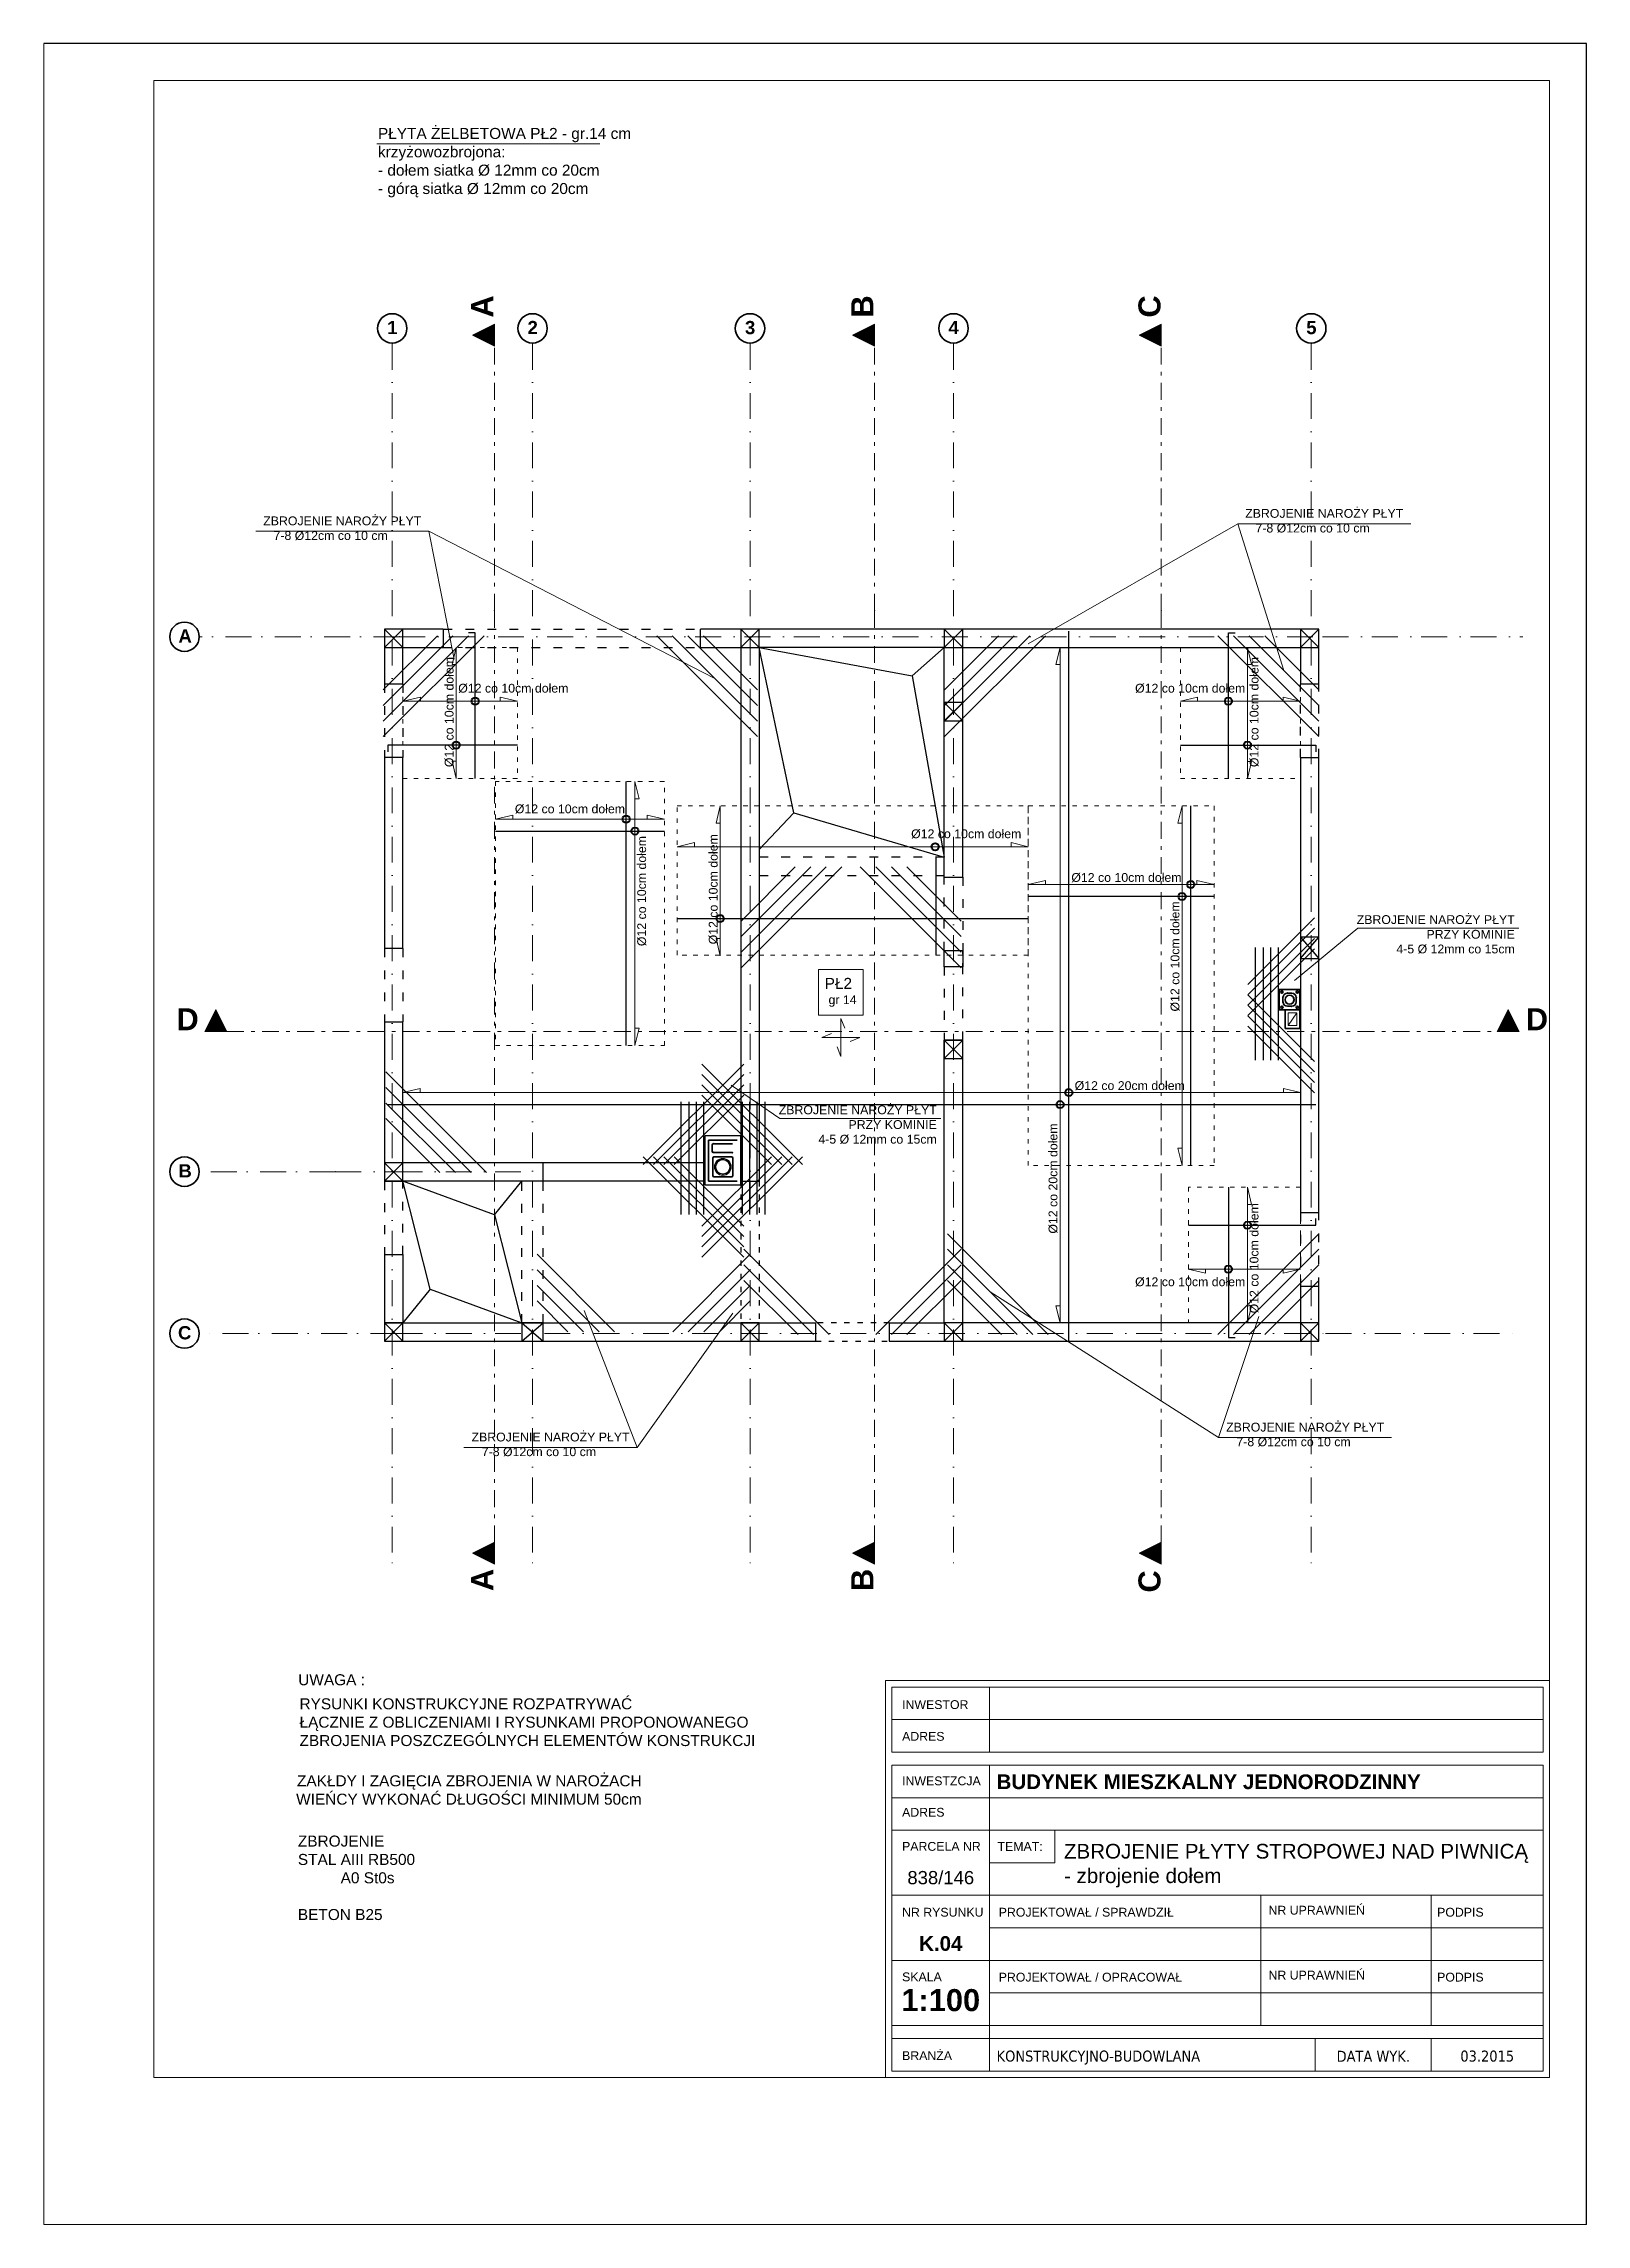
# Paper-space layout 'K.04' of a CAD drawing. Header units: millimetres. Extents: x -1051 to 1049, y -1649 to 1321.
# The model-space entities are those that its viewports show. They can reach past a viewport. Long polylines and large blocks are cut down to what shows.
import ezdxf
from ezdxf.enums import TextEntityAlignment as Align

# ---------------------------------------------------------------- set-up
doc = ezdxf.new("R2010")
doc.units = ezdxf.units.MM
for name, pattern in [('ACAD_ISO03W100', [30, 12, -18]), ('Kropki i Kreski', [67.027776, 35.277777, -17.638888, 0, -14.111111]), ('Przerywana', [16.4, 8.2, -8.2]), ('Przerywana podwójnie', [47.9, 22.9, -10, 5, -10])]:
    doc.linetypes.add(name, pattern=pattern)
for name, color, linetype, lineweight in [('2D - Ogólne_Nr_Pióra__21', 7, 'Continuous', 35), ('a_beton_c', 3, 'ACAD_ISO03W100', 25), ('a_murowane_b', 20, 'Continuous', 30), ('a_opisy', 252, 'Continuous', 9), ('a_stal', 5, 'Continuous', 25), ('a_wymiary', 250, 'Continuous', 9), ('Cienka', 1, 'Continuous', 15), ('Konstrukcja - Ogólne_Nr_Pióra__1', 7, 'Continuous', 5), ('Konstrukcja - Ogólne_Nr_Pióra__21', 7, 'Continuous', 35), ('Konstrukcja - Siatka mod_Nr_Pióra__1', 7, 'Continuous', 5), ('Konstrukcja - Siatka mod_Nr_Pióra__7', 7, 'Continuous', 35), ('Opisy - Tekst_Nr_Pióra__1', 7, 'Continuous', 13), ('Opisy - Tekst_Nr_Pióra__7', 7, 'Continuous', 35), ('PRĘTY', 7, 'Continuous', 40), ('Znaczniki - Przekroje_Nr_Pióra__1', 7, 'Continuous', 5)]:
    doc.layers.add(name, color=color, linetype=linetype, lineweight=lineweight)
for name, color, linetype in [('Konstrukcja - Ogólne', 7, 'Continuous'), ('Konstrukcja - Siatka mod', 7, 'Continuous'), ('Znaczniki - Przekroje', 7, 'Continuous')]:
    doc.layers.add(name, color=color, linetype=linetype)
for name, color, linetype, lineweight, true_color in [('Konstrukcja - Ogólne_Nr_Pióra__3', 7, 'Continuous', 5, 0xff6600), ('Konstrukcja - Ogólne_Nr_Pióra__5', 7, 'Continuous', 5, 0x40a5ff), ('Konstrukcja - Siatka mod_Nr_Pióra__4', 7, 'Continuous', 5, 0x029e21), ('Opisy - Tekst_Nr_Pióra__2', 7, 'Continuous', 15, 0x7f7f7f), ('Znaczniki - Przekroje_Nr_Pióra__5', 7, 'Continuous', 5, 0x40a5ff)]:
    doc.layers.add(name, color=color, linetype=linetype, lineweight=lineweight, true_color=true_color)
doc.styles.add('GENERATED_STYLE_1', font='arialbd.ttf')
doc.styles.add('GENERATED_STYLE_2', font='tahoma.ttf')
doc.styles.add('GENERATED_STYLE_3', font='arial.ttf')
doc.styles.add('GENERATED_STYLE_4', font='arial.ttf')
doc.styles.get("Standard").update_dxf_attribs({"font": 'arial.ttf'})

psp = doc.layouts.new('K.04')

msp = doc.modelspace()

# ---------------------------------------------------------------- texts
at = {"layer": 'a_opisy'}
for s, insert, char_height, width, attachment_point in [('PŁYTA ŻELBETOWA PŁ2 - gr.14 cm\\Pkrzyżowozbrojona:\\P- dołem siatka %%C 12mm co 20cm\\P- górą siatka %%C 12mm co 20cm', (22123.2, -9722.76), 15, 522.8324, 1), ('ZBROJENIE NAROŻY PŁYT\\P   7-8 %%C12cm co 10 cm', (23303.69, -10241.71), 12, 246.7232, 1), ('ZBROJENIE NAROŻY PŁYT\\P   7-8 %%C12cm co 10 cm', (21967.04, -10251.89), 12, 246.7232, 1), ('%%C12 co 10cm dołem', (22232.47, -10479.79), 12, 207.8708, 1), ('%%C12 co 10cm dołem', (23303.82, -10479.79), 12, 207.8708, 3), ('%%C12 co 10cm dołem', (22459.52, -10644.14), 12, 179.1978, 3), ('%%C12 co 10cm dołem', (22848.96, -10678.06), 12, 207.8708, 1), ('%%C12 co 10cm dołem', (23067.03, -10737.55), 12, 179.1978, 1), ('ZBROJENIE NAROŻY PŁYT\\PPRZY KOMINIE\\P 4-5 %%C 12mm co 15cm ', (23670.62, -10794.94), 12, 246.7232, 3), ('%%C12 co 20cm dołem', (23071.54, -11021.03), 12, 179.1978, 1), ('ZBROJENIE NAROŻY PŁYT\\PPRZY KOMINIE\\P 4-5 %%C 12mm co 15cm ', (22883.86, -11054.04), 12, 246.7232, 3), ('%%C12 co 10cm dołem', (23303.82, -11300.66), 12, 207.8708, 9), ('ZBROJENIE NAROŻY PŁYT\\P   7-8 %%C12cm co 10 cm', (23277.74, -11486.15), 12, 246.7232, 1), ('ZBROJENIE NAROŻY PŁYT\\P   7-8 %%C12cm co 10 cm', (22250.55, -11499.63), 12, 246.7232, 1), ('{\\fArial|b0|i0|c238|p34;UWAGA : }', (22014.64, -11828.69), 15, 143.2927, 1), ('{\\fArial|b0|i0|c238|p34;RYSUNKI KONSTRUKCYJNE ROZPATRYWAĆ \\PŁĄCZNIE Z OBLICZENIAMI I RYSUNKAMI PROPONOWANEGO \\PZBROJENIA POSZCZEGÓLNYCH ELEMENTÓW KONSTRUKCJI}', (22016.41, -11861.46), 15, 697.4454, 1), ('ZBROJENIE \\PSTAL AIII RB500 \\P          A0 St0s\\P\\PBETON B25', (22014.18, -12048.4), 15, 319.2534, 1)]:
    msp.add_mtext(s, dxfattribs=dict(at, insert=insert, char_height=char_height, width=width, attachment_point=attachment_point))
at = {"layer": 'a_opisy', "char_height": 12, "rotation": 90}
for s, insert, width, attachment_point in [('%%C12 co 10cm dołem', (22214.06, -10593.27), 207.8708, 1), ('%%C12 co 10cm dołem', (23322.23, -10593.27), 207.8708, 7), ('%%C12 co 10cm dołem', (22488.59, -10837.07), 212.8644, 7), ('%%C12 co 10cm dołem', (22573.55, -10834.63), 212.8644, 1), ('%%C12 co 10cm dołem', (23202.12, -10926.1), 212.8644, 1), ('%%C12 co 20cm dołem', (23036.06, -11228.6), 207.8708, 1), ('%%C12 co 10cm dołem', (23322.23, -11187.19), 207.8708, 9)]:
    msp.add_mtext(s, dxfattribs=dict(at, insert=insert, width=width, attachment_point=attachment_point))
at = {"layer": 'a_opisy', "ltscale": 50, "insert": (22482.11, -11966.32), "char_height": 15, "width": 469.1781, "attachment_point": 3}
msp.add_mtext('{\\fArial|b0|i0|c238|p34;ZAKŁDY I ZAGIĘCIA ZBROJENIA W NAROŻACH\\PWIEŃCY WYKONAĆ DŁUGOŚCI MINIMUM 50cm\\P }', dxfattribs=at)
at = {"layer": 'Cienka', "attachment_point": 1}
for s, insert, char_height, width in [('{\\H0.75x;\\C1;PŁ2}', (22731.22, -10880.32), 20, 31.9611), ('{\\H0.75x;\\C1;gr 14}', (22736.51, -10904.06), 16, 64.4984)]:
    msp.add_mtext(s, dxfattribs=dict(at, insert=insert, char_height=char_height, width=width))
at = {"layer": 'Opisy - Tekst_Nr_Pióra__2', "linetype": 'Continuous', "char_height": 12, "attachment_point": 1, "style": 'GENERATED_STYLE_4'}
for s, insert in [('{INWESTOR}', (22836.64, -11864.04)), ('{ADRES}', (22836.64, -11907.26)), ('{INWESTZCJA}', (22836.64, -11967.92)), ('{ADRES}', (22836.64, -12010.66)), ('{PARCELA NR}', (22836.64, -12057.11)), ('{TEMAT:}', (22966.55, -12057.2)), ('{NR RYSUNKU}', (22836.64, -12146.79)), ('{PROJEKTOWAŁ / SPRAWDZIŁ}', (22968.21, -12146.79)), ('{NR UPRAWNIEŃ}', (23335.45, -12144.03)), ('{PODPIS}', (23564.94, -12146.79)), ('{SKALA}', (22836.64, -12234.83)), ('{PROJEKTOWAŁ / OPRACOWAŁ}', (22968.21, -12235.19)), ('{NR UPRAWNIEŃ}', (23335.45, -12232.43)), ('{PODPIS}', (23564.94, -12235.19)), ('{BRANŻA}', (22836.64, -12342.08))]:
    msp.add_mtext(s, dxfattribs=dict(at, insert=insert))
at = {"layer": 'Opisy - Tekst_Nr_Pióra__7', "linetype": 'Continuous'}
for s, insert, char_height, attachment_point, style in [('{BUDYNEK MIESZKALNY JEDNORODZINNY}', (22965.26, -11965.09), 20, 1, 'GENERATED_STYLE_1'), ('{\\fArial|b0|i0|c238|p34;\\C70;ZBROJENIE PŁYTY STROPOWEJ NAD PIWNICĄ\\P- zbrojenie dołem}', (23057.06, -12059.71), 20, 1, 'GENERATED_STYLE_1'), ('{838/146}', (22889.3, -12114.92), 18, 8, 'GENERATED_STYLE_3'), ('K.04', (22889.3, -12205.66), 20, 8, 'GENERATED_STYLE_1'), ('{1:100}', (22889.3, -12287.93), 30, 8, 'GENERATED_STYLE_1'), ('KONSTRUKCYJNO-BUDOWLANA', (22965.28, -12341.23), 15, 1, 'GENERATED_STYLE_2'), ('{DATA WYK.}', (23478.01, -12341.49), 15, 2, 'GENERATED_STYLE_2'), ('{03.2015}', (23633.14, -12341.23), 15, 2, 'GENERATED_STYLE_2')]:
    msp.add_mtext(s, dxfattribs=dict(at, insert=insert, char_height=char_height, attachment_point=attachment_point, style=style))

# ---------------------------------------------------------------- blocks, each defined once
blk = doc.blocks.new('SCHIEDEL_Avant_01')
at = {"layer": 'Konstrukcja - Ogólne_Nr_Pióra__21', "linetype": 'Continuous'}
for p, q in [((0, 28), (28, 28)), ((0, 0), (0, 28)), ((28, 0), (0, 0)), ((5, 11), (5, 17)), ((11, 23), (17, 23)), ((17, 5), (11, 5)), ((23, 17), (23, 11)), ((28, 28), (28, 0))]:
    blk.add_line(p, q, dxfattribs=at)
blk.add_circle((14, 14), 6, dxfattribs=at)
for centre, radius, start, end in [((3.4726, 24.5), 1.5, 0, 270), ((3.4863, 3.4863), 1.5, 90, 0), ((3.4726, 24.5), 1.5, 270, 0), ((3.4863, 3.4863), 1.5, 0, 90), ((11, 17), 6, 90, 180), ((11, 11), 6, 180, 270), ((17, 17), 6, 0, 90), ((17, 11), 6, 270, 0), ((24.4863, 24.5137), 1.5, 270, 180), ((24.4863, 24.5137), 1.5, 180, 270), ((24.5, 3.5), 1.5, 90, 180), ((24.5, 3.5), 1.5, 180, 90)]:
    blk.add_arc(centre, radius, start, end, dxfattribs=at)
for p in [(3.4726, 23), (3.4863, 4.9863), (4.9726, 24.5), (4.9863, 3.4863), (5, 11), (11, 23), (17, 5), (22.9863, 24.5137), (23, 17), (23, 3.5), (24.4863, 23.0137), (24.5, 5)]:
    blk.add_point(p, dxfattribs=at)
at = {"layer": 'Konstrukcja - Ogólne_Nr_Pióra__3', "linetype": 'Continuous'}
for radius, start, end in [(6.5, 0, 180), (6.5, 180, 0), (6, 0, 180), (6, 180, 0)]:
    blk.add_arc((14, 14), radius, start, end, dxfattribs=at)
blk = doc.blocks.new('SCHIEDEL_Wentylacja_01_3')
at = {"layer": 'Konstrukcja - Ogólne_Nr_Pióra__5', "linetype": 'Continuous'}
for p, q in [((20, 25), (0, 25)), ((0, 25), (0, 0)), ((0, 0), (20, 0)), ((4, 21), (16, 21)), ((4, 4), (4, 21)), ((4, 4), (16, 21)), ((16, 4), (4, 4)), ((16, 21), (16, 4)), ((20, 0), (20, 25))]:
    blk.add_line(p, q, dxfattribs=at)
blk = doc.blocks.new('*X912')
at = {"layer": 'Konstrukcja - Ogólne_Nr_Pióra__1', "linetype": 'Continuous'}
for p, q in [((15, 28.9), (15, 29.8)), ((9.7, 20), (8.1, 19.1)), ((8.1, 19.1), (9.7, 20)), ((15.7, 28.5), (15, 28.9)), ((20, 8.7), (17.7, 10)), ((22.3, 10), (20, 8.7)), ((20, 8.7), (22.3, 10)), ((20, 8.1), (20, 8.7)), ((20, 8.7), (20, 8.1)), ((25, 11.5), (23.7, 10.8)), ((23.7, 10.8), (25, 11.5)), ((25, 28.9), (23.8, 28.2)), ((23.8, 28.2), (25, 28.9)), ((27, 27.7), (25, 28.9)), ((25, 28.9), (27, 27.7)), ((26.4, 10.7), (25, 11.5)), ((25, 11.5), (26.4, 10.7)), ((30, 23.2), (30, 20.2)), ((30, 20.2), (30, 23.2)), ((30, 20.2), (31, 19.7)), ((31, 19.7), (30, 20.2))]:
    blk.add_line(p, q, dxfattribs=at)
blk = doc.blocks.new('Standardowy znacznik siatki')
at = {"layer": 'Konstrukcja - Siatka mod_Nr_Pióra__4', "linetype": 'Kropki i Kreski'}
for p, q in [((272.5, 0), (0, 0)), ((272.5, 0), (1529.2, 0)), ((1529.2, 0), (1801.7, 0))]:
    blk.add_line(p, q, dxfattribs=at)
blk.add_point((272.5, 0), dxfattribs=at)
blk.add_point((272.5, 0), dxfattribs=at)
at = {"layer": 'Konstrukcja - Siatka mod_Nr_Pióra__7', "linetype": 'Continuous'}
blk.add_circle((-20, 0), 20, dxfattribs=at)
at = {"layer": 'Konstrukcja - Siatka mod_Nr_Pióra__1', "style": 'GENERATED_STYLE_1'}
blk.add_attdef('AC_MarkerText_1', text='', height=18, dxfattribs=at).set_placement((-28.2, -13.3), align=Align.BOTTOM_LEFT)
blk = doc.blocks.new('Standardowy znacznik siatki_2')
at = {"layer": 'Konstrukcja - Siatka mod_Nr_Pióra__4', "linetype": 'Kropki i Kreski'}
for p, q in [((268.5, 0), (1533.2, 0)), ((1533.2, 0), (1801.7, 0)), ((268.5, 0), (0, 0))]:
    blk.add_line(p, q, dxfattribs=at)
blk.add_point((268.5, 0), dxfattribs=at)
blk.add_point((268.5, 0), dxfattribs=at)
at = {"layer": 'Konstrukcja - Siatka mod_Nr_Pióra__7', "linetype": 'Continuous'}
blk.add_circle((-20, 0), 20, dxfattribs=at)
at = {"layer": 'Konstrukcja - Siatka mod_Nr_Pióra__1', "style": 'GENERATED_STYLE_1'}
blk.add_attdef('AC_MarkerText_1', text='', height=18, dxfattribs=at).set_placement((-28.9, -13.3), align=Align.BOTTOM_LEFT)
blk = doc.blocks.new('Standardowy znacznik siatki_3')
at = {"layer": 'Konstrukcja - Siatka mod_Nr_Pióra__4', "linetype": 'Kropki i Kreski'}
for p, q in [((1, 0), (0, 0)), ((1, 0), (1660.6, 0)), ((1660.6, 0), (1661.6, 0))]:
    blk.add_line(p, q, dxfattribs=at)
blk.add_point((1, 0), dxfattribs=at)
blk.add_point((1, 0), dxfattribs=at)
at = {"layer": 'Konstrukcja - Siatka mod_Nr_Pióra__7', "linetype": 'Continuous'}
blk.add_circle((-20, 0), 20, dxfattribs=at)
at = {"layer": 'Konstrukcja - Siatka mod_Nr_Pióra__1', "style": 'GENERATED_STYLE_1'}
blk.add_attdef('AC_MarkerText_1', text='', height=18, rotation=90, dxfattribs=at).set_placement((-6.7, -6.8), align=Align.BOTTOM_LEFT)
blk = doc.blocks.new('Standardowy znacznik siatki_4')
at = {"layer": 'Konstrukcja - Siatka mod_Nr_Pióra__4', "linetype": 'Kropki i Kreski'}
for p, q in [((1, 0), (0, 0)), ((1, 0), (1660.6, 0)), ((1660.6, 0), (1661.6, 0))]:
    blk.add_line(p, q, dxfattribs=at)
blk.add_point((1, 0), dxfattribs=at)
blk.add_point((1, 0), dxfattribs=at)
at = {"layer": 'Konstrukcja - Siatka mod_Nr_Pióra__7', "linetype": 'Continuous'}
blk.add_circle((-20, 0), 20, dxfattribs=at)
at = {"layer": 'Konstrukcja - Siatka mod_Nr_Pióra__1', "style": 'GENERATED_STYLE_1'}
blk.add_attdef('AC_MarkerText_1', text='', height=18, rotation=90, dxfattribs=at).set_placement((-6.7, -6.8), align=Align.BOTTOM_LEFT)
blk = doc.blocks.new('Standardowy znacznik siatki_5')
at = {"layer": 'Konstrukcja - Siatka mod_Nr_Pióra__4', "linetype": 'Kropki i Kreski'}
for p, q in [((1, 0), (0, 0)), ((1, 0), (1660.6, 0)), ((1660.6, 0), (1661.6, 0))]:
    blk.add_line(p, q, dxfattribs=at)
blk.add_point((1, 0), dxfattribs=at)
blk.add_point((1, 0), dxfattribs=at)
at = {"layer": 'Konstrukcja - Siatka mod_Nr_Pióra__7', "linetype": 'Continuous'}
blk.add_circle((-20, 0), 20, dxfattribs=at)
at = {"layer": 'Konstrukcja - Siatka mod_Nr_Pióra__1', "style": 'GENERATED_STYLE_1'}
blk.add_attdef('AC_MarkerText_1', text='', height=18, rotation=90, dxfattribs=at).set_placement((-6.7, -6.8), align=Align.BOTTOM_LEFT)
blk = doc.blocks.new('Standardowy znacznik siatki_6')
at = {"layer": 'Konstrukcja - Siatka mod_Nr_Pióra__4', "linetype": 'Kropki i Kreski'}
for p, q in [((1, 0), (0, 0)), ((1, 0), (1660.6, 0)), ((1660.6, 0), (1661.6, 0))]:
    blk.add_line(p, q, dxfattribs=at)
blk.add_point((1, 0), dxfattribs=at)
blk.add_point((1, 0), dxfattribs=at)
at = {"layer": 'Konstrukcja - Siatka mod_Nr_Pióra__7', "linetype": 'Continuous'}
blk.add_circle((-20, 0), 20, dxfattribs=at)
at = {"layer": 'Konstrukcja - Siatka mod_Nr_Pióra__1', "style": 'GENERATED_STYLE_1'}
blk.add_attdef('AC_MarkerText_1', text='', height=18, rotation=90, dxfattribs=at).set_placement((-6.7, -6.8), align=Align.BOTTOM_LEFT)
blk = doc.blocks.new('Standardowy znacznik siatki_7')
at = {"layer": 'Konstrukcja - Siatka mod_Nr_Pióra__4', "linetype": 'Kropki i Kreski'}
for p, q in [((185.3, 0), (268.5, 0)), ((268.5, 0), (453.8, 0)), ((185.3, 0), (0, 0))]:
    blk.add_line(p, q, dxfattribs=at)
blk.add_point((185.3, 0), dxfattribs=at)
blk.add_point((185.3, 0), dxfattribs=at)
at = {"layer": 'Konstrukcja - Siatka mod_Nr_Pióra__7', "linetype": 'Continuous'}
blk.add_circle((-20, 0), 20, dxfattribs=at)
at = {"layer": 'Konstrukcja - Siatka mod_Nr_Pióra__1', "style": 'GENERATED_STYLE_1'}
blk.add_attdef('AC_MarkerText_1', text='', height=18, dxfattribs=at).set_placement((-28.2, -13.3), align=Align.BOTTOM_LEFT)
blk = doc.blocks.new('Standardowy znacznik siatki_8')
at = {"layer": 'Konstrukcja - Siatka mod_Nr_Pióra__4', "linetype": 'Kropki i Kreski'}
for p, q in [((1, 0), (0, 0)), ((1, 0), (1660.6, 0)), ((1660.6, 0), (1661.6, 0))]:
    blk.add_line(p, q, dxfattribs=at)
blk.add_point((1, 0), dxfattribs=at)
blk.add_point((1, 0), dxfattribs=at)
at = {"layer": 'Konstrukcja - Siatka mod_Nr_Pióra__7', "linetype": 'Continuous'}
blk.add_circle((-20, 0), 20, dxfattribs=at)
at = {"layer": 'Konstrukcja - Siatka mod_Nr_Pióra__1', "style": 'GENERATED_STYLE_1'}
blk.add_attdef('AC_MarkerText_1', text='', height=18, rotation=90, dxfattribs=at).set_placement((-6.7, -6.8), align=Align.BOTTOM_LEFT)
blk = doc.blocks.new('Płaszczyzna odcinająca_2', base_point=(9599.1, -311.1))
at = {"layer": 'Znaczniki - Przekroje_Nr_Pióra__1', "linetype": 'Continuous'}
for points in [[(9599.1, 1362.7), (9599.1, 1332.7), (9569.1, 1347.7)], [(9599.1, -326.1), (9599.1, -296.1), (9569.1, -311.1)]]:
    blk.add_hatch(color=256, dxfattribs=at).paths.add_polyline_path(points, flags=0)
for p, q in [((9569.1, 1347.7), (9599.1, 1362.7)), ((9599.1, 1332.7), (9569.1, 1347.7)), ((9599.1, 1362.7), (9599.1, 1332.7)), ((9599.1, -296.1), (9569.1, -311.1)), ((9599.1, -326.1), (9599.1, -296.1)), ((9569.1, -311.1), (9599.1, -326.1))]:
    blk.add_line(p, q, dxfattribs=at)
at = {"layer": 'Znaczniki - Przekroje_Nr_Pióra__5', "linetype": 'Przerywana podwójnie'}
for p, q in [((9599.1, 972.5), (9599.1, 1332.7)), ((9599.1, -296.1), (9599.1, 972.5))]:
    blk.add_line(p, q, dxfattribs=at)
blk.add_point((9599.1, 972.5), dxfattribs=at)
at = {"layer": 'Znaczniki - Przekroje_Nr_Pióra__1', "linetype": 'Continuous', "char_height": 30, "attachment_point": 7, "rotation": 90, "style": 'GENERATED_STYLE_1'}
for insert in [(9597.4, 1371.7), (9597.4, -362.6)]:
    blk.add_mtext('{B}', dxfattribs=dict(at, insert=insert))
blk = doc.blocks.new('Płaszczyzna odcinająca_3', base_point=(9989.4, -311.1))
at = {"layer": 'Znaczniki - Przekroje_Nr_Pióra__1', "linetype": 'Continuous'}
for points in [[(9989.4, 1362.7), (9989.4, 1332.7), (9959.4, 1347.7)], [(9989.4, -326.1), (9989.4, -296.1), (9959.4, -311.1)]]:
    blk.add_hatch(color=256, dxfattribs=at).paths.add_polyline_path(points, flags=0)
for p, q in [((9959.4, 1347.7), (9989.4, 1362.7)), ((9989.4, 1332.7), (9959.4, 1347.7)), ((9989.4, 1362.7), (9989.4, 1332.7)), ((9989.4, -296.1), (9959.4, -311.1)), ((9989.4, -326.1), (9989.4, -296.1)), ((9959.4, -311.1), (9989.4, -326.1))]:
    blk.add_line(p, q, dxfattribs=at)
at = {"layer": 'Znaczniki - Przekroje_Nr_Pióra__5', "linetype": 'Przerywana podwójnie'}
for p, q in [((9989.4, 972.5), (9989.4, 1332.7)), ((9989.4, -296.1), (9989.4, 972.5))]:
    blk.add_line(p, q, dxfattribs=at)
blk.add_point((9989.4, 972.5), dxfattribs=at)
at = {"layer": 'Znaczniki - Przekroje_Nr_Pióra__1', "linetype": 'Continuous', "char_height": 30, "attachment_point": 7, "rotation": 90, "style": 'GENERATED_STYLE_1'}
for insert in [(9988.7, 1371.7), (9988.7, -364.7)]:
    blk.add_mtext('{C}', dxfattribs=dict(at, insert=insert))
blk = doc.blocks.new('Płaszczyzna odcinająca_4', base_point=(8702.4, 399.4))
at = {"layer": 'Znaczniki - Przekroje_Nr_Pióra__1', "linetype": 'Continuous'}
for points in [[(8687.4, 399.4), (8717.4, 399.4), (8702.4, 429.4)], [(10476.6, 399.4), (10446.6, 399.4), (10461.6, 429.4)]]:
    blk.add_hatch(color=256, dxfattribs=at).paths.add_polyline_path(points, flags=0)
for p, q in [((8702.4, 429.4), (8687.4, 399.4)), ((8717.4, 399.4), (8702.4, 429.4)), ((10446.6, 399.4), (10461.6, 429.4)), ((10461.6, 429.4), (10476.6, 399.4)), ((8687.4, 399.4), (8717.4, 399.4)), ((10476.6, 399.4), (10446.6, 399.4))]:
    blk.add_line(p, q, dxfattribs=at)
at = {"layer": 'Znaczniki - Przekroje_Nr_Pióra__5', "linetype": 'Przerywana podwójnie'}
for p, q in [((8717.4, 399.4), (10112.9, 399.4)), ((10112.9, 399.4), (10446.6, 399.4))]:
    blk.add_line(p, q, dxfattribs=at)
blk.add_point((10112.9, 399.4), dxfattribs=at)
at = {"layer": 'Znaczniki - Przekroje_Nr_Pióra__1', "linetype": 'Continuous', "char_height": 30, "attachment_point": 7, "style": 'GENERATED_STYLE_1'}
for insert in [(8648.8, 401.1), (10485.6, 401.1)]:
    blk.add_mtext('{D}', dxfattribs=dict(at, insert=insert))
blk = doc.blocks.new('Płaszczyzna odcinająca_1', base_point=(9081.8, -311.1))
at = {"layer": 'Znaczniki - Przekroje_Nr_Pióra__1', "linetype": 'Continuous'}
for points in [[(9081.8, 1362.7), (9081.8, 1332.7), (9051.8, 1347.7)], [(9081.8, -326.1), (9081.8, -296.1), (9051.8, -311.1)]]:
    blk.add_hatch(color=256, dxfattribs=at).paths.add_polyline_path(points, flags=0)
for p, q in [((9051.8, 1347.7), (9081.8, 1362.7)), ((9081.8, 1332.7), (9051.8, 1347.7)), ((9081.8, 1362.7), (9081.8, 1332.7)), ((9081.8, -296.1), (9051.8, -311.1)), ((9081.8, -326.1), (9081.8, -296.1)), ((9051.8, -311.1), (9081.8, -326.1))]:
    blk.add_line(p, q, dxfattribs=at)
at = {"layer": 'Znaczniki - Przekroje_Nr_Pióra__5', "linetype": 'Przerywana podwójnie'}
for p, q in [((9081.8, 972.5), (9081.8, 1332.7)), ((9081.8, -296.1), (9081.8, 972.5))]:
    blk.add_line(p, q, dxfattribs=at)
blk.add_point((9081.8, 972.5), dxfattribs=at)
at = {"layer": 'Znaczniki - Przekroje_Nr_Pióra__1', "linetype": 'Continuous', "char_height": 30, "attachment_point": 7, "rotation": 90, "style": 'GENERATED_STYLE_1'}
for insert in [(9080, 1371.7), (9080, -362.6)]:
    blk.add_mtext('{A}', dxfattribs=dict(at, insert=insert))

# ---------------------------------------------------------------- linework, layer by layer
for p, q in [((22689.21, -10655.32), (22642.14, -10430.23)), ((22642.14, -10430.23), (22850.37, -10469.16)), ((22850.37, -10469.16), (22894.14, -10430.23)), ((22850.37, -10469.16), (22894.14, -10716.12)), ((22642.14, -10705.37), (22689.21, -10655.32)), ((22689.21, -10655.32), (22894.14, -10716.12))]:
    msp.add_line(p, q)
msp.add_lwpolyline([(21668.14, -12577.97), (23768.14, -12577.97), (23768.14, -9607.97), (21668.14, -9607.97)], close=True)
for points in [[(22281.82, -11203.04), (22157.14, -11157.23)], [(22194.47, -11304.43), (22157.14, -11157.23)], [(22281.82, -11203.04), (22319.15, -11157.23)], [(22281.82, -11203.04), (22319.15, -11350.23)], [(22194.47, -11304.43), (22157.14, -11350.23)], [(22194.47, -11304.43), (22319.15, -11350.23)]]:
    msp.add_lwpolyline(points)
at = {"layer": '2D - Ogólne_Nr_Pióra__21', "linetype": 'Continuous', "flags": 128}
msp.add_lwpolyline([(23358.14, -10949.04), (23378.14, -10949.04), (23378.14, -10924.04), (23358.14, -10924.04)], close=True, dxfattribs=at)
at = {"layer": 'a_beton_c', "linetype": 'ByBlock'}
for points in [[(22132.14, -10405.23), (22132.14, -10430.23), (22157.14, -10430.23), (22157.14, -10405.23)], [(22617.14, -10405.23), (22617.14, -10430.23), (22642.14, -10430.23), (22642.14, -10405.23)], [(22894.14, -10405.23), (22894.14, -10430.23), (22919.14, -10430.23), (22919.14, -10405.23)], [(23379.14, -10405.23), (23379.14, -10430.23), (23404.14, -10430.23), (23404.14, -10405.23)], [(22894.14, -10505.14), (22894.14, -10530.14), (22919.14, -10530.14), (22919.14, -10505.14)], [(23379.14, -10825.04), (23379.14, -10854.04), (23404.14, -10854.04), (23404.14, -10825.04)], [(22894.14, -10965.23), (22894.14, -10990.23), (22919.14, -10990.23), (22919.14, -10965.23)], [(22894.14, -10965.23), (22894.14, -10990.23), (22919.14, -10990.23), (22919.14, -10965.23)], [(22617.14, -11095.58), (22568.14, -11095.58), (22568.14, -11162.23), (22617.14, -11162.23)], [(22132.14, -11132.23), (22132.14, -11157.23), (22157.14, -11157.23), (22157.14, -11132.23)], [(22132.14, -11350.23), (22132.14, -11375.23), (22157.14, -11375.23), (22157.14, -11350.23)], [(22319.15, -11350.23), (22319.15, -11375.23), (22348.15, -11375.23), (22348.15, -11350.23)], [(22617.14, -11350.23), (22617.14, -11375.23), (22642.14, -11375.23), (22642.14, -11350.23)], [(22894.14, -11350.23), (22894.14, -11375.23), (22919.14, -11375.23), (22919.14, -11350.23)], [(23379.14, -11350.23), (23379.14, -11375.23), (23404.14, -11375.23), (23404.14, -11350.23)]]:
    msp.add_lwpolyline(points, close=True, dxfattribs=at)
for points in [[(22132.14, -10430.23), (22157.14, -10405.23)], [(22132.14, -10405.23), (22157.14, -10430.23)], [(22617.14, -10430.23), (22642.14, -10405.23)], [(22617.14, -10405.23), (22642.14, -10430.23)], [(22894.14, -10430.23), (22919.14, -10405.23)], [(22894.14, -10405.23), (22919.14, -10430.23)], [(23379.14, -10430.23), (23404.14, -10405.23)], [(23379.14, -10405.23), (23404.14, -10430.23)], [(22894.14, -10530.14), (22919.14, -10505.14)], [(22894.14, -10505.14), (22919.14, -10530.14)], [(23379.14, -10854.04), (23404.14, -10825.04)], [(23379.14, -10825.04), (23404.14, -10854.04)], [(22894.14, -10990.23), (22919.14, -10965.23)], [(22894.14, -10965.23), (22919.14, -10990.23)], [(22894.14, -10990.23), (22919.14, -10965.23)], [(22894.14, -10965.23), (22919.14, -10990.23)], [(22132.14, -11157.23), (22157.14, -11132.23)], [(22132.14, -11132.23), (22157.14, -11157.23)], [(22132.14, -11375.23), (22157.14, -11350.23)], [(22132.14, -11350.23), (22157.14, -11375.23)], [(22319.15, -11375.23), (22348.15, -11350.23)], [(22319.15, -11350.23), (22348.15, -11375.23)], [(22617.14, -11375.23), (22642.14, -11350.23)], [(22617.14, -11350.23), (22642.14, -11375.23)], [(22894.14, -11375.23), (22919.14, -11350.23)], [(22894.14, -11350.23), (22919.14, -11375.23)], [(23379.14, -11375.23), (23404.14, -11350.23)], [(23379.14, -11350.23), (23404.14, -11375.23)]]:
    msp.add_lwpolyline(points, dxfattribs=at)
at = {"layer": 'a_beton_c'}
for points in [[(22212.14, -10405.23), (22562.14, -10405.23)], [(22212.14, -10430.23), (22562.14, -10430.23)], [(22132.14, -10480.22), (22132.14, -10580.22)], [(22157.14, -10480.22), (22157.14, -10580.22)], [(23379.14, -10580.22), (23379.14, -10480.22)], [(23404.14, -10580.22), (23404.14, -10480.22)], [(22894.14, -10716.12), (22642.14, -10716.12)], [(22894.14, -10741.12), (22642.14, -10741.12)], [(22894.14, -10843.04), (22894.14, -10743.04)], [(22919.14, -10743.04), (22919.14, -10843.04)], [(22132.14, -10840.22), (22132.14, -10940.22)], [(22157.14, -10840.22), (22157.14, -10940.22)], [(22894.14, -10865.23), (22894.14, -10965.23)], [(22919.14, -10965.23), (22919.14, -10865.23)], [(22132.14, -11157.23), (22132.14, -11257.23)], [(22157.14, -11257.23), (22157.14, -11157.23)], [(22319.15, -11350.23), (22319.15, -11157.23)], [(22348.15, -11350.23), (22348.15, -11157.23)], [(23379.14, -11200.23), (23379.14, -11300.23)], [(23404.14, -11300.23), (23404.14, -11200.23)]]:
    msp.add_lwpolyline(points, dxfattribs=at)
at = {"layer": 'a_beton_c', "ltscale": 0.6}
for points in [[(22617.14, -11157.23), (22617.14, -11350.23)], [(22642.14, -11157.23), (22642.14, -11350.23)], [(22819.14, -11350.23), (22719.14, -11350.23)], [(22719.14, -11375.23), (22819.14, -11375.23)]]:
    msp.add_lwpolyline(points, dxfattribs=at)
at = {"layer": 'a_murowane_b'}
for p, q in [((22894.14, -10865.23), (22894.14, -10843.04)), ((22894.14, -10843.04), (22919.14, -10843.04)), ((22919.14, -10865.23), (22894.14, -10865.23)), ((22919.14, -10843.04), (22919.14, -10865.23)), ((22919.14, -10860.23), (22919.14, -10865.23)), ((23379.14, -10848.23), (23379.14, -10860.23))]:
    msp.add_line(p, q, dxfattribs=at)
for points in [[(22212.14, -10405.23), (22132.14, -10405.23)], [(22132.14, -10405.23), (22132.14, -10480.22)], [(22212.14, -10405.23), (22212.14, -10430.23)], [(23404.14, -10480.22), (23404.14, -10405.23), (22562.14, -10405.23)], [(22562.14, -10430.23), (22562.14, -10405.23)], [(22157.14, -10480.22), (22157.14, -10430.23), (22212.14, -10430.23)], [(22562.14, -10430.23), (22617.14, -10430.23), (22617.14, -11157.23)], [(22894.14, -10743.04), (22894.14, -10430.23), (22642.14, -10430.23), (22642.14, -10965.23)], [(22919.14, -10743.04), (22919.14, -10430.23), (23379.14, -10430.23), (23379.14, -10480.22)], [(22157.14, -10480.22), (22132.14, -10480.22)], [(23404.14, -10480.22), (23379.14, -10480.22)], [(22157.14, -10580.22), (22132.14, -10580.22)], [(22132.14, -10580.22), (22132.14, -10840.22)], [(22157.14, -10840.22), (22157.14, -10580.22)], [(23379.14, -10580.22), (23379.14, -11200.23)], [(23379.14, -10580.22), (23404.14, -10580.22)], [(23404.14, -11200.23), (23404.14, -10580.22)], [(22894.14, -10743.04), (22919.14, -10743.04)], [(22157.14, -10840.22), (22132.14, -10840.22)], [(22894.14, -10865.23), (22894.14, -10843.04)], [(22919.14, -10848.23), (22919.14, -10843.04)], [(22919.14, -10865.23), (22919.14, -10860.23)], [(22132.14, -10940.22), (22132.14, -11157.23)], [(22132.14, -10940.22), (22157.14, -10940.22)], [(22568.14, -11132.23), (22157.14, -11132.23), (22157.14, -10940.22)], [(22642.14, -10953.32), (22642.14, -11157.23)], [(22819.14, -11350.23), (22894.14, -11350.23), (22894.14, -10965.23)], [(22894.14, -10965.23), (22919.14, -10965.23)], [(22894.14, -10965.23), (22919.14, -10965.23)], [(22894.14, -10965.23), (22919.14, -10965.23)], [(23379.14, -11300.23), (23379.14, -11350.23), (22919.14, -11350.23), (22919.14, -10965.23)], [(22348.15, -11157.23), (22348.15, -11132.23)], [(22157.14, -11157.23), (22157.14, -11157.23), (22132.14, -11157.23)], [(22568.14, -11157.23), (22157.14, -11157.23), (22157.14, -11157.23)], [(22617.14, -11147.73), (22617.14, -11157.23), (22642.14, -11157.23)], [(23404.14, -11200.23), (23379.14, -11200.23)], [(22132.14, -11257.23), (22157.14, -11257.23)], [(22132.14, -11257.23), (22132.14, -11350.23)], [(22157.14, -11257.23), (22157.14, -11350.23)], [(22819.14, -11375.23), (23404.14, -11375.23), (23404.14, -11300.23)], [(23379.14, -11300.23), (23404.14, -11300.23)], [(22132.14, -11350.23), (22132.14, -11375.23), (22719.14, -11375.23)], [(22132.14, -11350.23), (22719.14, -11350.23)], [(22719.14, -11375.23), (22719.14, -11350.23)], [(22819.14, -11350.23), (22819.14, -11375.23)]]:
    msp.add_lwpolyline(points, dxfattribs=at)
at = {"layer": 'a_opisy'}
for p, q in [((22192.36, -10272.06), (21956.8, -10272.06)), ((22226.79, -10446.43), (22192.36, -10272.06)), ((22581.86, -10472.44), (22192.36, -10272.06)), ((23008.17, -10425.28), (23293.45, -10261.88)), ((23356.47, -10461.83), (23293.45, -10261.88)), ((23529.01, -10261.88), (23293.45, -10261.88)), ((22956.43, -11308.01), (23267.5, -11506.32)), ((22606.18, -11336.89), (22475.87, -11519.8)), ((23322.19, -11341.52), (23267.5, -11506.32)), ((22475.87, -11519.8), (22240.3, -11519.8)), ((23503.06, -11506.32), (23267.5, -11506.32))]:
    msp.add_line(p, q, dxfattribs=at)
for points in [[(22121.5, -9744.32), (22425.29, -9744.32)], [(22229.64, -10585.25), (22224.06, -10585.25), (22229.64, -10608.74), (22229.64, -10430.23), (22224.06, -10453.72), (22229.64, -10453.72)], [(23051.64, -11326.74), (23046.06, -11326.74), (23051.64, -11350.23), (23051.64, -10430.23), (23046.06, -10453.72), (23051.64, -10453.72)], [(23306.64, -10585.4), (23312.23, -10585.4), (23306.64, -10608.89), (23306.64, -10430.23), (23312.23, -10453.72), (23306.64, -10453.72)], [(22180.95, -10503.41), (22180.95, -10497.83), (22157.46, -10503.41), (22312.95, -10503.41), (22289.46, -10497.83), (22289.46, -10503.41)], [(23355.34, -10503.41), (23355.34, -10497.83), (23378.83, -10503.41), (23215.42, -10503.41), (23238.91, -10497.83), (23238.91, -10503.41)], [(22473, -10948.85), (22478.59, -10948.85), (22473, -10972.34), (22473, -10612.88), (22478.59, -10636.37), (22473, -10636.37)], [(22489.59, -10664.11), (22489.59, -10658.52), (22513.08, -10664.11), (22283.27, -10664.11), (22306.76, -10658.52), (22306.76, -10664.11)], [(22589.13, -10826.61), (22583.55, -10826.61), (22589.13, -10850.1), (22589.13, -10646.2), (22583.55, -10669.69), (22589.13, -10669.69)], [(23217.71, -11112.32), (23212.12, -11112.32), (23217.71, -11135.81), (23217.71, -10646.2), (23212.12, -10669.69), (23217.71, -10669.69)], [(22553.96, -10701.68), (22553.96, -10696.09), (22530.47, -10701.68), (23008.42, -10701.68), (22984.93, -10696.09), (22984.93, -10701.68)], [(23031.91, -10753.14), (23031.91, -10747.55), (23008.42, -10753.14), (23261.44, -10753.14), (23237.95, -10747.55), (23237.95, -10753.14)], [(23457.11, -10812.57), (23370.7, -10883.96)], [(23675.96, -10812.57), (23457.11, -10812.57)], [(22180.63, -11036.61), (22180.63, -11031.03), (22157.14, -11036.61), (23379.14, -11036.61), (23355.65, -11031.03), (23355.65, -11036.61)], [(22670.35, -11071.67), (22604.05, -11026.57)], [(22889.2, -11071.67), (22670.35, -11071.67)], [(23306.64, -11189.04), (23312.23, -11189.04), (23306.64, -11165.55), (23306.64, -11350.23), (23312.23, -11326.74), (23306.64, -11326.74)], [(23355.34, -11277.05), (23355.34, -11282.63), (23378.83, -11277.05), (23226.21, -11277.05), (23249.7, -11282.63), (23249.7, -11277.05)], [(22475.87, -11519.8), (22404.1, -11333.28)]]:
    msp.add_lwpolyline(points, dxfattribs=at)
at = {"layer": 'a_opisy', "linetype": 'ACAD_ISO03W100', "ltscale": 0.5}
for points in [[(22157.14, -10430.23), (22312.95, -10430.23), (22312.95, -10608.74), (22157.14, -10608.74)], [(23379.14, -10430.23), (23215.42, -10430.23), (23215.42, -10608.89), (23379.14, -10608.89)], [(22513.08, -10612.83), (22283.27, -10612.83), (22283.27, -10972.34), (22513.08, -10972.34)], [(22530.47, -10646.16), (23008.42, -10646.16), (23008.42, -10849.21), (22530.47, -10849.21)], [(23008.42, -10646.16), (23261.44, -10646.16), (23261.44, -11135.81), (23008.42, -11135.81)], [(23379.14, -11165.43), (23226.69, -11165.43), (23226.69, -11350.23), (23379.14, -11350.23)]]:
    msp.add_lwpolyline(points, close=True, dxfattribs=at)
at = {"layer": 'a_stal'}
for p, q in [((22225.23, -10414.42), (22130.41, -10509.24)), ((22267.66, -10414.42), (22130.41, -10551.67)), ((22246.45, -10414.42), (22130.41, -10530.46)), ((22204.02, -10414.42), (22130.41, -10488.03)), ((22502.63, -10414.42), (22639.88, -10551.67)), ((22523.84, -10414.42), (22639.88, -10530.46)), ((22545.05, -10414.42), (22639.88, -10509.24)), ((22566.27, -10414.42), (22639.88, -10488.03)), ((22989.23, -10414.42), (22894.41, -10509.24)), ((23031.66, -10414.42), (22894.41, -10551.67)), ((23010.45, -10414.42), (22894.41, -10530.46)), ((22968.02, -10414.42), (22894.41, -10488.03)), ((23266.63, -10414.42), (23403.88, -10551.67)), ((23287.84, -10414.42), (23403.88, -10530.46)), ((23309.05, -10414.42), (23403.88, -10509.24)), ((23330.27, -10414.42), (23403.88, -10488.03)), ((22712.23, -10729.26), (22617.41, -10824.09)), ((22754.66, -10729.26), (22617.41, -10866.52)), ((22733.45, -10729.26), (22617.41, -10845.3)), ((22691.02, -10729.26), (22617.41, -10802.88)), ((22779.63, -10729.26), (22916.88, -10866.52)), ((22800.84, -10729.26), (22916.88, -10845.3)), ((22822.05, -10729.26), (22916.88, -10824.09)), ((22843.27, -10729.26), (22916.88, -10802.88)), ((23307.39, -10889.12), (23398.14, -10798.37)), ((23307.39, -10903.26), (23398.14, -10812.51)), ((23307.39, -10917.41), (23398.14, -10826.66)), ((23317.34, -10839.04), (23317.34, -10992.37)), ((23328.35, -10839.04), (23328.35, -10992.37)), ((23338.35, -10839.04), (23338.35, -10992.37)), ((23348.35, -10839.04), (23348.35, -10992.37)), ((23307.39, -10931.55), (23398.14, -10840.8)), ((23307.39, -10903.54), (23398.14, -10994.29)), ((23307.39, -10917.68), (23398.14, -11008.43)), ((23307.39, -10931.82), (23398.14, -11022.58)), ((23307.39, -10945.97), (23398.14, -11036.72)), ((22271.09, -11145.53), (22133.84, -11008.28)), ((22484.17, -11134.62), (22621.14, -10997.65)), ((22498.31, -11134.62), (22621.14, -11011.79)), ((22701.12, -11134.62), (22564.14, -10997.65)), ((22686.98, -11134.62), (22564.14, -11011.79)), ((22249.87, -11145.53), (22133.84, -11029.5)), ((22512.46, -11134.62), (22621.14, -11025.93)), ((22526.6, -11134.62), (22621.14, -11040.07)), ((22672.83, -11134.62), (22564.14, -11025.93)), ((22658.69, -11134.62), (22564.14, -11040.07)), ((22228.66, -11145.53), (22133.84, -11050.71)), ((22207.45, -11145.53), (22133.84, -11071.92)), ((22136.41, -11052.89), (23399.88, -11052.89)), ((22535.34, -11049.23), (22535.34, -11202.56)), ((22546.35, -11049.23), (22546.35, -11202.56)), ((22556.35, -11049.23), (22556.35, -11202.56)), ((22566.35, -11049.23), (22566.35, -11202.56)), ((22618.94, -11049.23), (22618.94, -11202.56)), ((22628.94, -11049.23), (22628.94, -11202.56)), ((22638.94, -11049.23), (22638.94, -11202.56)), ((22649.95, -11049.23), (22649.95, -11202.56)), ((22484.17, -11123.85), (22621.14, -11260.82)), ((22498.31, -11123.85), (22621.14, -11246.68)), ((22512.46, -11123.85), (22621.14, -11232.54)), ((22526.6, -11123.85), (22621.14, -11218.4)), ((22686.98, -11123.85), (22564.14, -11246.68)), ((22701.12, -11123.85), (22564.14, -11260.82)), ((22672.83, -11123.85), (22564.14, -11232.54)), ((22658.69, -11123.85), (22564.14, -11218.4)), ((22737.45, -11366.02), (22621.41, -11249.99)), ((22800.84, -11366.02), (22916.88, -11249.99)), ((23035.66, -11366.02), (22898.41, -11228.77)), ((23014.45, -11366.02), (22898.41, -11249.99)), ((23266.63, -11366.02), (23403.88, -11228.77)), ((23287.84, -11366.02), (23403.88, -11249.99)), ((22445.34, -11362.13), (22339.91, -11256.7)), ((22424.13, -11362.13), (22339.91, -11277.91)), ((22524.42, -11362.13), (22629.85, -11256.7)), ((22545.63, -11362.13), (22629.85, -11277.91)), ((22716.23, -11366.02), (22621.41, -11271.2)), ((22822.05, -11366.02), (22916.88, -11271.2)), ((22993.23, -11366.02), (22898.41, -11271.2)), ((23309.05, -11366.02), (23403.88, -11271.2)), ((22402.92, -11362.13), (22339.91, -11299.13)), ((22566.84, -11362.13), (22629.85, -11299.13)), ((22695.02, -11366.02), (22621.41, -11292.41)), ((22843.27, -11366.02), (22916.88, -11292.41)), ((22972.02, -11366.02), (22898.41, -11292.41)), ((23330.27, -11366.02), (23403.88, -11292.41)), ((22381.7, -11362.13), (22339.91, -11320.34)), ((22588.06, -11362.13), (22629.85, -11320.34))]:
    msp.add_line(p, q, dxfattribs=at)
for points in [[(22255.45, -10608.74), (22255.45, -10410.18), (22246.45, -10410.18)], [(23063.53, -11374.49), (23063.53, -10408.28)], [(23280.84, -10608.89), (23280.84, -10410.18), (23289.84, -10410.18)], [(22312.95, -10563.24), (22136.41, -10563.24), (22136.41, -10572.24)], [(23215.42, -10563.24), (23399.88, -10563.24), (23399.88, -10572.24)], [(22461.12, -10972.34), (22461.12, -10612.83)], [(23229.6, -11135.81), (23229.6, -10646.16)], [(22283.27, -10680.39), (22513.08, -10680.39)], [(22882.9, -10849.21), (22882.9, -10716.12)], [(23261.44, -10769.42), (23008.42, -10769.42)], [(22530.47, -10799.6), (23008.42, -10799.6)], [(23280.84, -11165.43), (23280.84, -11370.28), (23289.84, -11370.28)], [(23226.69, -11217.22), (23399.88, -11217.22), (23399.88, -11208.22)]]:
    msp.add_lwpolyline(points, dxfattribs=at)
at = {"layer": 'Cienka'}
msp.add_lwpolyline([(22722.91, -10868.69), (22783.84, -10868.69), (22783.84, -10931.08), (22722.91, -10931.08)], close=True, dxfattribs=at)
for points in [[(22740.63, -10956.21), (22727.55, -10961.47), (22779.2, -10961.47), (22766.12, -10966.73)], [(22748.12, -10974.22), (22753.38, -10987.29), (22753.38, -10935.65), (22758.64, -10948.72)]]:
    msp.add_lwpolyline(points, dxfattribs=at)
at = {"layer": 'Konstrukcja - Ogólne_Nr_Pióra__21', "linetype": 'Continuous'}
for p, q in [((22573.14, -11157.23), (22573.14, -11101.23)), ((22573.14, -11101.23), (22612.14, -11101.23)), ((22578.14, -11116.73), (22578.14, -11107.73)), ((22579.64, -11106.23), (22605.64, -11106.23)), ((22579.14, -11125.23), (22579.14, -11150.23)), ((22605.64, -11118.23), (22579.64, -11118.23)), ((22605.14, -11124.23), (22580.14, -11124.23)), ((22606.14, -11150.23), (22606.14, -11125.23)), ((22612.14, -11157.23), (22573.14, -11157.23)), ((22580.14, -11151.23), (22605.14, -11151.23))]:
    msp.add_line(p, q, dxfattribs=at)
msp.add_circle((22592.64, -11137.73), 10, dxfattribs=at)
for centre, radius, start, end in [((22579.64, -11107.73), 1.5, 90, 180), ((22579.64, -11116.73), 1.5, 180, 270), ((22580.14, -11125.23), 1, 90, 180), ((22605.14, -11125.23), 1, 0, 90), ((22580.14, -11150.23), 1, 180, 270), ((22605.14, -11150.23), 1, 270, 0)]:
    msp.add_arc(centre, radius, start, end, dxfattribs=at)
for p in [(22579.64, -11106.23), (22578.14, -11116.73), (22579.14, -11125.23), (22605.14, -11124.23), (22605.64, -11118.23), (22580.14, -11151.23), (22606.14, -11150.23)]:
    msp.add_point(p, dxfattribs=at)
at = {"layer": 'Konstrukcja - Ogólne_Nr_Pióra__3', "linetype": 'Continuous'}
for radius, start, end in [(11.5, 90, 270), (10, 90, 270), (11.5, 270, 90), (10, 270, 90)]:
    msp.add_arc((22592.64, -11137.73), radius, start, end, dxfattribs=at)
at = {"layer": 'Opisy - Tekst_Nr_Pióra__1', "linetype": 'Continuous', "ltscale": 10}
for p, q in [((22955.79, -11846.09), (22955.79, -11934.74)), ((22822.82, -11890.41), (23709.28, -11890.41)), ((22955.79, -11952.46), (22955.79, -12369.1)), ((22822.82, -11996.79), (23709.28, -11996.79)), ((22822.82, -12041.11), (23709.28, -12041.11)), ((22822.82, -12129.76), (23709.28, -12129.76)), ((23324.88, -12129.76), (23324.88, -12307.05)), ((23557.01, -12129.76), (23557.01, -12307.05)), ((22955.79, -12174.08), (23709.28, -12174.08)), ((22822.82, -12218.4), (23709.28, -12218.4)), ((22955.79, -12262.73), (23709.28, -12262.73)), ((22822.82, -12307.05), (23709.28, -12307.05)), ((22822.82, -12324.78), (23709.28, -12324.78)), ((23399.02, -12324.78), (23399.02, -12369.1)), ((23557.01, -12324.78), (23557.01, -12369.1))]:
    msp.add_line(p, q, dxfattribs=at)
at = {"layer": 'Opisy - Tekst_Nr_Pióra__1', "linetype": 'Continuous', "ltscale": 10, "flags": 128}
for points in [[(23718.14, -12377.97), (21818.14, -12377.97), (21818.14, -9657.97), (23718.14, -9657.97)], [(22813.95, -11837.22), (23718.14, -11837.22), (23718.14, -12377.97), (22813.95, -12377.97)], [(23709.28, -11934.74), (22822.82, -11934.74), (22822.82, -11846.09), (23709.28, -11846.09)], [(22822.82, -11952.46), (23709.28, -11952.46), (23709.28, -12369.1), (22822.82, -12369.1)]]:
    msp.add_lwpolyline(points, close=True, dxfattribs=at)
msp.add_lwpolyline([(22955.79, -12085.43), (23044.43, -12085.43), (23044.43, -12041.11)], dxfattribs=at)
at = {"layer": 'PRĘTY'}
for centre in [(22255.45, -10503.41), (23280.84, -10503.41), (22229.64, -10563.24), (23306.64, -10563.24), (22461.12, -10664.11), (22473, -10680.39), (22881.72, -10701.68), (23229.6, -10753.14), (23217.71, -10769.42), (22589.13, -10799.6), (23051.64, -11052.89), (23063.53, -11036.61), (23306.64, -11217.22), (23280.84, -11277.05)]:
    msp.add_circle(centre, 4.93, dxfattribs=at)

# ---------------------------------------------------------------- block references
at = {"layer": 'Konstrukcja - Ogólne', "linetype": 'Continuous'}
msp.add_blockref('SCHIEDEL_Avant_01', (23350.14, -10924.04), dxfattribs=at)
at = {"layer": 'Konstrukcja - Ogólne', "linetype": 'Continuous', "rotation": 90}
msp.add_blockref('*X912', (22612.14, -11157.23), dxfattribs=at)
at = {"layer": 'Konstrukcja - Ogólne_Nr_Pióra__5', "linetype": 'Continuous'}
msp.add_blockref('SCHIEDEL_Wentylacja_01_3', (23358.14, -10949.04), dxfattribs=at)
at = {"layer": 'Konstrukcja - Siatka mod', "linetype": 'Continuous'}
ref = msp.add_blockref('Standardowy znacznik siatki_3', (22142.64, -10015.73), dxfattribs=dict(at, rotation=270))
ref.add_attrib('AC_MarkerText_1', '1', dxfattribs={"linetype": 'Continuous', "height": 18, "style": 'GENERATED_STYLE_1'}).set_placement((22135.81, -10009.02), align=Align.BOTTOM_LEFT)
ref = msp.add_blockref('Standardowy znacznik siatki_8', (22333.64, -10015.73), dxfattribs=dict(at, rotation=270))
ref.add_attrib('AC_MarkerText_1', '2', dxfattribs={"linetype": 'Continuous', "height": 18, "style": 'GENERATED_STYLE_1'}).set_placement((22326.81, -10009.02), align=Align.BOTTOM_LEFT)
ref = msp.add_blockref('Standardowy znacznik siatki_4', (22629.64, -10015.73), dxfattribs=dict(at, rotation=270))
ref.add_attrib('AC_MarkerText_1', '3', dxfattribs={"linetype": 'Continuous', "height": 18, "style": 'GENERATED_STYLE_1'}).set_placement((22622.81, -10009.02), align=Align.BOTTOM_LEFT)
ref = msp.add_blockref('Standardowy znacznik siatki_5', (22906.64, -10015.73), dxfattribs=dict(at, rotation=270))
ref.add_attrib('AC_MarkerText_1', '4', dxfattribs={"linetype": 'Continuous', "height": 18, "style": 'GENERATED_STYLE_1'}).set_placement((22899.81, -10009.02), align=Align.BOTTOM_LEFT)
ref = msp.add_blockref('Standardowy znacznik siatki_6', (23393.64, -10015.73), dxfattribs=dict(at, rotation=270))
ref.add_attrib('AC_MarkerText_1', '5', dxfattribs={"linetype": 'Continuous', "height": 18, "style": 'GENERATED_STYLE_1'}).set_placement((23386.81, -10009.02), align=Align.BOTTOM_LEFT)
at = {"layer": 'Konstrukcja - Siatka mod', "linetype": 'Przerywana'}
ref = msp.add_blockref('Standardowy znacznik siatki', (21879.85, -10415.73), dxfattribs=at)
ref.add_attrib('AC_MarkerText_1', 'A', dxfattribs={"linetype": 'Przerywana', "height": 18, "style": 'GENERATED_STYLE_1'}).set_placement((21851.63, -10429.02), align=Align.BOTTOM_LEFT)
at = {"layer": 'Konstrukcja - Siatka mod', "linetype": 'Continuous'}
ref = msp.add_blockref('Standardowy znacznik siatki_7', (21879.85, -11144.24), dxfattribs=at)
ref.add_attrib('AC_MarkerText_1', 'B', dxfattribs={"linetype": 'Continuous', "height": 18, "style": 'GENERATED_STYLE_1'}).set_placement((21851.63, -11157.53), align=Align.BOTTOM_LEFT)
ref = msp.add_blockref('Standardowy znacznik siatki_2', (21879.85, -11364.73), dxfattribs=at)
ref.add_attrib('AC_MarkerText_1', 'C', dxfattribs={"linetype": 'Continuous', "height": 18, "style": 'GENERATED_STYLE_1'}).set_placement((21850.97, -11378.02), align=Align.BOTTOM_LEFT)
at = {"layer": 'Znaczniki - Przekroje'}
for name, p in [('Płaszczyzna odcinająca_1', (22281.82, -11663.84)), ('Płaszczyzna odcinająca_2', (22799.14, -11663.84)), ('Płaszczyzna odcinająca_3', (23189.47, -11663.84)), ('Płaszczyzna odcinająca_4', (21902.52, -10953.32))]:
    msp.add_blockref(name, p, dxfattribs=at)

msp.set_redraw_order([(e.dxf.handle, doc.entitydb.next_handle()) for e in msp.query("TEXT MTEXT ATTDEF DIMENSION ARC_DIMENSION")])  # texts and dimensions are drawn at this point

# ---------------------------------------------------------------- linework, layer by layer
at = {"layer": 'a_wymiary'}
psp.add_lwpolyline([(-1050.7, 1321), (1049.3, 1321), (1049.3, -1649), (-1050.7, -1649)], close=True, dxfattribs=at)

# ---------------------------------------------------------------- viewports
at = {"layer": 'a_wymiary', "view_target_point": (47719.12, -2031)}
psp.add_viewport(center=(-0.7, -164), size=(2100, 2970), view_center_point=(-25000.98, -9061.96), view_height=2970, dxfattribs=at)

doc.saveas('drawing.dxf')
